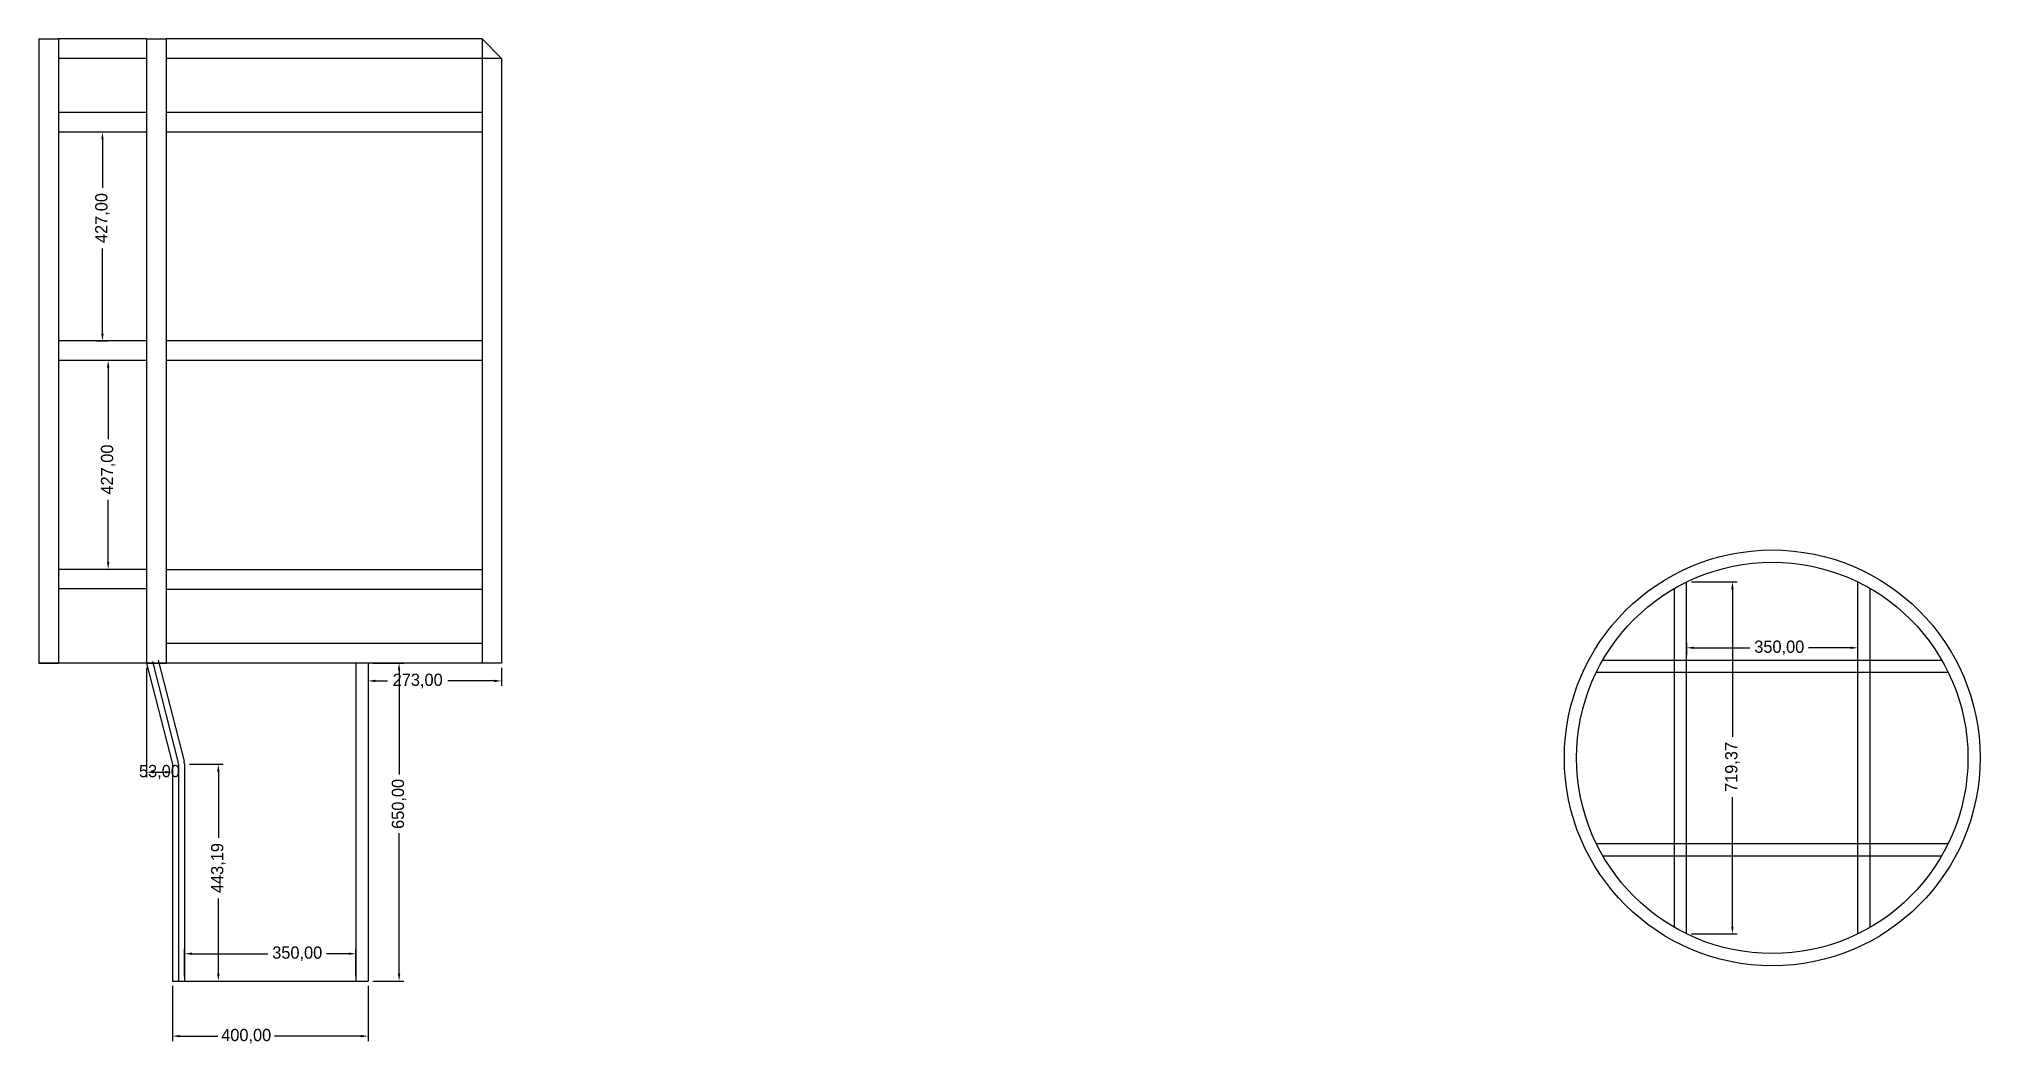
# Model space of a CAD drawing. Header units: millimetres. Extents: x 1539 to 19798, y -4932 to 6751.
# Drawn here: x 12592 to 16561, y -4932 to -2877 of the extents above; entities that cross this region are included whole.
import ezdxf

# ---------------------------------------------------------------- set-up
doc = ezdxf.new("R2010")
doc.units = ezdxf.units.MM
doc.header["$PDSIZE"] = -1
doc.dimstyles.new('ISO-25', dxfattribs={"dimtxt": 2.5, "dimasz": 2.5, "dimexe": 1.25, "dimexo": 0.625, "dimtad": 1, "dimtxsty": 'Standard', "dimcen": 2.5, "dimadec": 0, "dimazin": 0, "dimtfac": 1, "dimtmove": 0, "dimatfit": 3, "dimfxl": 1, "dimarcsym": 0})

msp = doc.modelspace()

# ---------------------------------------------------------------- blocks, each defined once
blk = doc.blocks.new('*D51')
at = {"color": 0, "lineweight": -2}
for p, q in [((12722.4, -3082.6), (12722.4, -3181.5)), ((12722.4, -3479.6), (12722.4, -3305.4)), ((12710.1, -3494.6), (12732.4, -3494.6))]:
    blk.add_line(p, q, dxfattribs=at)
at = {"color": 0}
for points in [[(12719.9, -3082.6), (12724.9, -3082.6), (12722.4, -3067.6)], [(12719.9, -3479.6), (12724.9, -3479.6), (12722.4, -3494.6)]]:
    blk.add_solid(points, dxfattribs=at)
at = {"layer": 'Defpoints', "color": 0}
for p in [(12722.4, -3067.6), (12722.4, -3067.6), (12700.1, -3494.6)]:
    blk.add_point(p, dxfattribs=at)
at = {"color": 0, "insert": (12722.4, -3243.5), "char_height": 25, "attachment_point": 5, "rotation": 90}
blk.add_mtext('427,00', dxfattribs=at)
blk = doc.blocks.new('*D52')
at = {"color": 0, "lineweight": -2}
for p, q in [((12743.1, -3534.6), (12724.1, -3534.6)), ((12734.1, -3549.6), (12734.1, -3695.6)), ((12734.1, -3946.6), (12734.1, -3819.5)), ((12743.1, -3961.6), (12724.1, -3961.6))]:
    blk.add_line(p, q, dxfattribs=at)
at = {"color": 0}
for points in [[(12731.6, -3549.6), (12736.6, -3549.6), (12734.1, -3534.6)], [(12731.6, -3946.6), (12736.6, -3946.6), (12734.1, -3961.6)]]:
    blk.add_solid(points, dxfattribs=at)
at = {"layer": 'Defpoints', "color": 0}
for p in [(12734.1, -3534.6), (12753.1, -3534.6), (12753.1, -3961.6)]:
    blk.add_point(p, dxfattribs=at)
at = {"color": 0, "insert": (12734.1, -3757.6), "char_height": 25, "attachment_point": 5, "rotation": 90}
blk.add_mtext('427,00', dxfattribs=at)
blk = doc.blocks.new('*D60')
at = {"color": 0, "lineweight": -2}
for p, q in [((12812.4, -4163.1), (12812.4, -4386.2)), ((12827.4, -4376.2), (12850.4, -4376.2)), ((12865.4, -4370), (12865.4, -4386.2))]:
    blk.add_line(p, q, dxfattribs=at)
at = {"color": 0}
for points in [[(12827.4, -4373.7), (12827.4, -4378.7), (12812.4, -4376.2)], [(12850.4, -4373.7), (12850.4, -4378.7), (12865.4, -4376.2)]]:
    blk.add_solid(points, dxfattribs=at)
at = {"layer": 'Defpoints', "color": 0}
for p in [(12812.4, -4153.1), (12865.4, -4360), (12865.4, -4376.2)]:
    blk.add_point(p, dxfattribs=at)
at = {"color": 0, "insert": (12838.9, -4376.2), "char_height": 25, "attachment_point": 5}
blk.add_mtext('53,00', dxfattribs=at)
blk = doc.blocks.new('*D61')
at = {"color": 0, "lineweight": -2}
for p, q in [((12900.4, -4360), (12969.3, -4360)), ((12959.3, -4375), (12959.3, -4510.3)), ((12959.3, -4788.1), (12959.3, -4634.2)), ((12900.4, -4803.1), (12969.3, -4803.1))]:
    blk.add_line(p, q, dxfattribs=at)
at = {"color": 0}
for points in [[(12956.8, -4375), (12961.8, -4375), (12959.3, -4360)], [(12956.8, -4788.1), (12961.8, -4788.1), (12959.3, -4803.1)]]:
    blk.add_solid(points, dxfattribs=at)
at = {"layer": 'Defpoints', "color": 0}
for p in [(12890.4, -4360), (12959.3, -4360), (12890.4, -4803.1)]:
    blk.add_point(p, dxfattribs=at)
at = {"color": 0, "insert": (12959.3, -4572.2), "char_height": 25, "attachment_point": 5, "rotation": 90}
blk.add_mtext('443,19', dxfattribs=at)
blk = doc.blocks.new('*D62')
at = {"color": 0, "lineweight": -2}
for p, q in [((12865.4, -4813.1), (12865.4, -4925.7)), ((13265.4, -4813.1), (13265.4, -4925.7)), ((12880.4, -4915.7), (12958.5, -4915.7)), ((13250.4, -4915.7), (13074.1, -4915.7))]:
    blk.add_line(p, q, dxfattribs=at)
at = {"color": 0}
for points in [[(12880.4, -4913.2), (12880.4, -4918.2), (12865.4, -4915.7)], [(13250.4, -4913.2), (13250.4, -4918.2), (13265.4, -4915.7)]]:
    blk.add_solid(points, dxfattribs=at)
at = {"layer": 'Defpoints', "color": 0}
for p in [(12865.4, -4803.1), (13265.4, -4803.1), (12865.4, -4915.7)]:
    blk.add_point(p, dxfattribs=at)
at = {"color": 0, "insert": (13016.3, -4915.7), "char_height": 25, "attachment_point": 5}
blk.add_mtext('400,00', dxfattribs=at)
blk = doc.blocks.new('*D64')
at = {"color": 0, "lineweight": -2}
for p, q in [((12890.4, -4793.1), (12890.4, -4737.2)), ((12905.4, -4747.2), (13060.8, -4747.2)), ((13225.4, -4747.2), (13180.5, -4747.2)), ((13240.4, -4793.1), (13240.4, -4737.2))]:
    blk.add_line(p, q, dxfattribs=at)
at = {"color": 0}
for points in [[(12905.4, -4744.7), (12905.4, -4749.7), (12890.4, -4747.2)], [(13225.4, -4744.7), (13225.4, -4749.7), (13240.4, -4747.2)]]:
    blk.add_solid(points, dxfattribs=at)
at = {"layer": 'Defpoints', "color": 0}
for p in [(13240.4, -4747.2), (12890.4, -4803.1), (13240.4, -4803.1)]:
    blk.add_point(p, dxfattribs=at)
at = {"color": 0, "insert": (13120.6, -4747.2), "char_height": 25, "attachment_point": 5}
blk.add_mtext('350,00', dxfattribs=at)
blk = doc.blocks.new('*D65')
at = {"color": 0, "lineweight": -2}
for p, q in [((13275.4, -4153.1), (13338.7, -4153.1)), ((13328.7, -4168.1), (13328.7, -4381.1)), ((13328.7, -4788.1), (13328.7, -4500.8)), ((13275.4, -4803.1), (13338.7, -4803.1))]:
    blk.add_line(p, q, dxfattribs=at)
at = {"color": 0}
for points in [[(13326.2, -4168.1), (13331.2, -4168.1), (13328.7, -4153.1)], [(13326.2, -4788.1), (13331.2, -4788.1), (13328.7, -4803.1)]]:
    blk.add_solid(points, dxfattribs=at)
at = {"layer": 'Defpoints', "color": 0}
for p in [(13265.4, -4153.1), (13328.7, -4153.1), (13265.4, -4803.1)]:
    blk.add_point(p, dxfattribs=at)
at = {"color": 0, "insert": (13328.7, -4441), "char_height": 25, "attachment_point": 5, "rotation": 90}
blk.add_mtext('650,00', dxfattribs=at)
blk = doc.blocks.new('*D71')
at = {"color": 0, "lineweight": -2}
for p, q in [((13265.4, -4163.1), (13265.4, -4199.6)), ((13538.4, -4163.1), (13538.4, -4199.6)), ((13280.4, -4189.6), (13304.9, -4189.6)), ((13523.4, -4189.6), (13428.7, -4189.6))]:
    blk.add_line(p, q, dxfattribs=at)
at = {"color": 0}
for points in [[(13280.4, -4187.1), (13280.4, -4192.1), (13265.4, -4189.6)], [(13523.4, -4187.1), (13523.4, -4192.1), (13538.4, -4189.6)]]:
    blk.add_solid(points, dxfattribs=at)
at = {"layer": 'Defpoints', "color": 0}
for p in [(13265.4, -4153.1), (13538.4, -4153.1), (13265.4, -4189.6)]:
    blk.add_point(p, dxfattribs=at)
at = {"color": 0, "insert": (13366.8, -4189.6), "char_height": 25, "attachment_point": 5}
blk.add_mtext('273,00', dxfattribs=at)
blk = doc.blocks.new('*D72')
at = {"color": 0, "lineweight": -2}
for p, q in [((15970.9, -3987.3), (16064.4, -3987.3)), ((16054.4, -4002.3), (16054.4, -4303.6)), ((16054.4, -4691.6), (16054.4, -4427.5)), ((15970.9, -4706.6), (16064.4, -4706.6))]:
    blk.add_line(p, q, dxfattribs=at)
at = {"color": 0}
for points in [[(16051.9, -4002.3), (16056.9, -4002.3), (16054.4, -3987.3)], [(16051.9, -4691.6), (16056.9, -4691.6), (16054.4, -4706.6)]]:
    blk.add_solid(points, dxfattribs=at)
at = {"layer": 'Defpoints', "color": 0}
for p in [(15960.9, -3987.3), (16054.4, -3987.3), (15960.9, -4706.6)]:
    blk.add_point(p, dxfattribs=at)
at = {"color": 0, "insert": (16054.4, -4365.5), "char_height": 25, "attachment_point": 5, "rotation": 90}
blk.add_mtext('719,37', dxfattribs=at)
blk = doc.blocks.new('*D73')
at = {"color": 0, "lineweight": -2}
for p, q in [((15960.9, -4136.9), (15960.9, -4111.9)), ((15975.9, -4121.9), (16090.3, -4121.9)), ((16295.9, -4121.9), (16210, -4121.9)), ((16310.9, -4136.9), (16310.9, -4111.9))]:
    blk.add_line(p, q, dxfattribs=at)
at = {"color": 0}
for points in [[(15975.9, -4119.4), (15975.9, -4124.4), (15960.9, -4121.9)], [(16295.9, -4119.4), (16295.9, -4124.4), (16310.9, -4121.9)]]:
    blk.add_solid(points, dxfattribs=at)
at = {"layer": 'Defpoints', "color": 0}
for p in [(15960.9, -4121.9), (15960.9, -4146.9), (16310.9, -4146.9)]:
    blk.add_point(p, dxfattribs=at)
at = {"color": 0, "insert": (16150.2, -4121.9), "char_height": 25, "attachment_point": 5}
blk.add_mtext('350,00', dxfattribs=at)

# ---------------------------------------------------------------- dimensions: what is measured, and where the dimension line sits
for base, p1, p2, picture, middle in [((12722.3503, -3067.644), (12700.1306, -3494.644), (12722.3503, -3067.644), '*D51', (12722.3503, -3243.4513)), ((12734.1218, -3534.644), (12753.1388, -3961.644), (12753.1388, -3534.644), '*D52', (12734.1218, -3757.5855)), ((16054.397, -3987.2586), (15960.8743, -4706.6333), (15960.8743, -3987.2586), '*D72', (16054.397, -4365.5423)), ((13328.72, -4153.144), (13265.3503, -4803.144), (13265.3503, -4153.144), '*D65', (13328.72, -4440.963)), ((12959.3379, -4359.9507), (12890.3503, -4803.144), (12890.3503, -4359.9507), '*D61', (12959.3379, -4572.2098))]:
    dim = msp.add_linear_dim(base=base, p1=p1, p2=p2, angle=90, dimstyle='ISO-25', override={"dimtxt": 25, "dimasz": 15, "dimexe": 10, "dimexo": 10, "dimgap": 1.524, "dimtad": 0, "dimzin": 0, "dimadec": 2, "dimtzin": 0})
    dim.commit()
    dim.dimension.update_dxf_attribs({"geometry": picture, "text_midpoint": middle, "dimtype": 160})
for base, p1, p2, picture, middle in [((15960.8743, -4121.9195), (16310.8743, -4146.946), (15960.8743, -4146.946), '*D73', (16150.1822, -4121.9195)), ((12865.3503, -4376.1768), (12812.3503, -4153.144), (12865.3503, -4359.9507), '*D60', (12838.8503, -4376.1768)), ((13265.3503, -4189.5567), (13538.3503, -4153.144), (13265.3503, -4153.144), '*D71', (13366.8079, -4189.5567)), ((13240.3503, -4747.1603), (12890.3503, -4803.144), (13240.3503, -4803.144), '*D64', (13120.6141, -4747.1603)), ((12865.3503, -4915.7088), (13265.3503, -4803.144), (12865.3503, -4803.144), '*D62', (13016.3146, -4915.7088))]:
    dim = msp.add_linear_dim(base=base, p1=p1, p2=p2, dimstyle='ISO-25', override={"dimtxt": 25, "dimasz": 15, "dimexe": 10, "dimexo": 10, "dimgap": 1.524, "dimtad": 0, "dimzin": 0, "dimadec": 2, "dimtzin": 0})
    dim.commit()
    dim.dimension.update_dxf_attribs({"geometry": picture, "text_midpoint": middle, "dimtype": 160})

# ---------------------------------------------------------------- linework, layer by layer
for p, q in [((12592.3503, -2877.144), (12592.3503, -4153.144)), ((12592.3503, -2877.144), (12632.3503, -2877.144)), ((12632.3503, -2877.144), (12632.3503, -4153.144)), ((12812.3503, -2877.144), (12632.3503, -2877.144)), ((12812.3503, -2877.144), (12812.3503, -4153.144)), ((12812.3503, -2877.144), (12852.3503, -2877.144)), ((12852.3503, -2877.144), (12852.3503, -4153.144)), ((13498.3503, -2877.144), (12852.3503, -2877.144)), ((13498.3503, -2877.144), (13498.3503, -4153.144)), ((13498.3503, -2877.144), (13538.3503, -2917.144)), ((12812.3503, -2917.144), (12632.3503, -2917.144)), ((13498.3503, -2917.144), (12852.3503, -2917.144)), ((13538.3503, -2917.144), (13498.3503, -2917.144)), ((13538.3503, -2917.144), (13538.3503, -4153.144)), ((12812.3503, -3027.644), (12632.3503, -3027.644)), ((13498.3503, -3027.644), (12852.3503, -3027.644)), ((12812.3503, -3067.644), (12632.3503, -3067.644)), ((13498.3503, -3067.644), (12852.3503, -3067.644)), ((12812.3503, -3494.644), (12632.3503, -3494.644)), ((13498.3503, -3494.644), (12852.3503, -3494.644)), ((12812.3503, -3534.644), (12632.3503, -3534.644)), ((13498.3503, -3534.644), (12852.3503, -3534.644)), ((12812.3503, -3961.644), (12632.3503, -3961.644)), ((13498.3503, -3962.644), (12852.3503, -3962.644)), ((12812.3503, -4001.644), (12632.3503, -4001.644)), ((13498.3503, -4002.644), (12852.3503, -4002.644)), ((15935.8743, -4693.3561), (15935.8743, -4000.5358)), ((15960.8743, -4706.6333), (15960.8743, -3987.2586)), ((16310.8743, -4706.6333), (16310.8743, -3987.2586)), ((16335.8743, -4693.3561), (16335.8743, -4000.5358)), ((13498.3503, -4113.144), (12852.3503, -4113.144)), ((12592.3503, -4153.144), (12632.3503, -4153.144)), ((13538.3503, -4153.144), (12592.3503, -4153.144)), ((12812.3503, -4153.144), (12852.3503, -4153.144)), ((12812.3503, -4153.144), (12865.3503, -4359.9507)), ((12824.459, -4150.0409), (12877.459, -4356.8475)), ((12836.5677, -4146.9377), (12889.5677, -4353.7443)), ((13498.3503, -4153.144), (12852.3503, -4153.144)), ((13240.3503, -4153.144), (13240.3503, -4803.144)), ((13265.3503, -4153.144), (13265.3503, -4803.144)), ((13538.3503, -4153.144), (13498.3503, -4153.144)), ((15789.4641, -4146.946), (16482.2844, -4146.946)), ((15776.1869, -4171.946), (16495.5616, -4171.946)), ((12865.3503, -4359.9507), (12865.3503, -4803.144)), ((12877.8503, -4359.9507), (12877.459, -4356.8475)), ((12877.8503, -4359.9507), (12877.8503, -4803.144)), ((12890.3503, -4359.9507), (12889.5677, -4353.7443)), ((12890.3503, -4359.9507), (12890.3503, -4803.144)), ((15776.1869, -4521.946), (16495.5616, -4521.946)), ((15789.4641, -4546.946), (16482.2844, -4546.946)), ((12865.3503, -4803.144), (13265.3503, -4803.144))]:
    msp.add_line(p, q)
for radius in [425, 400]:
    msp.add_circle((16135.8743, -4346.946), radius)

msp.set_redraw_order([(e.dxf.handle, doc.entitydb.next_handle()) for e in msp.query("TEXT MTEXT ATTDEF DIMENSION ARC_DIMENSION")])  # texts and dimensions are drawn at this point

doc.saveas('drawing.dxf')
